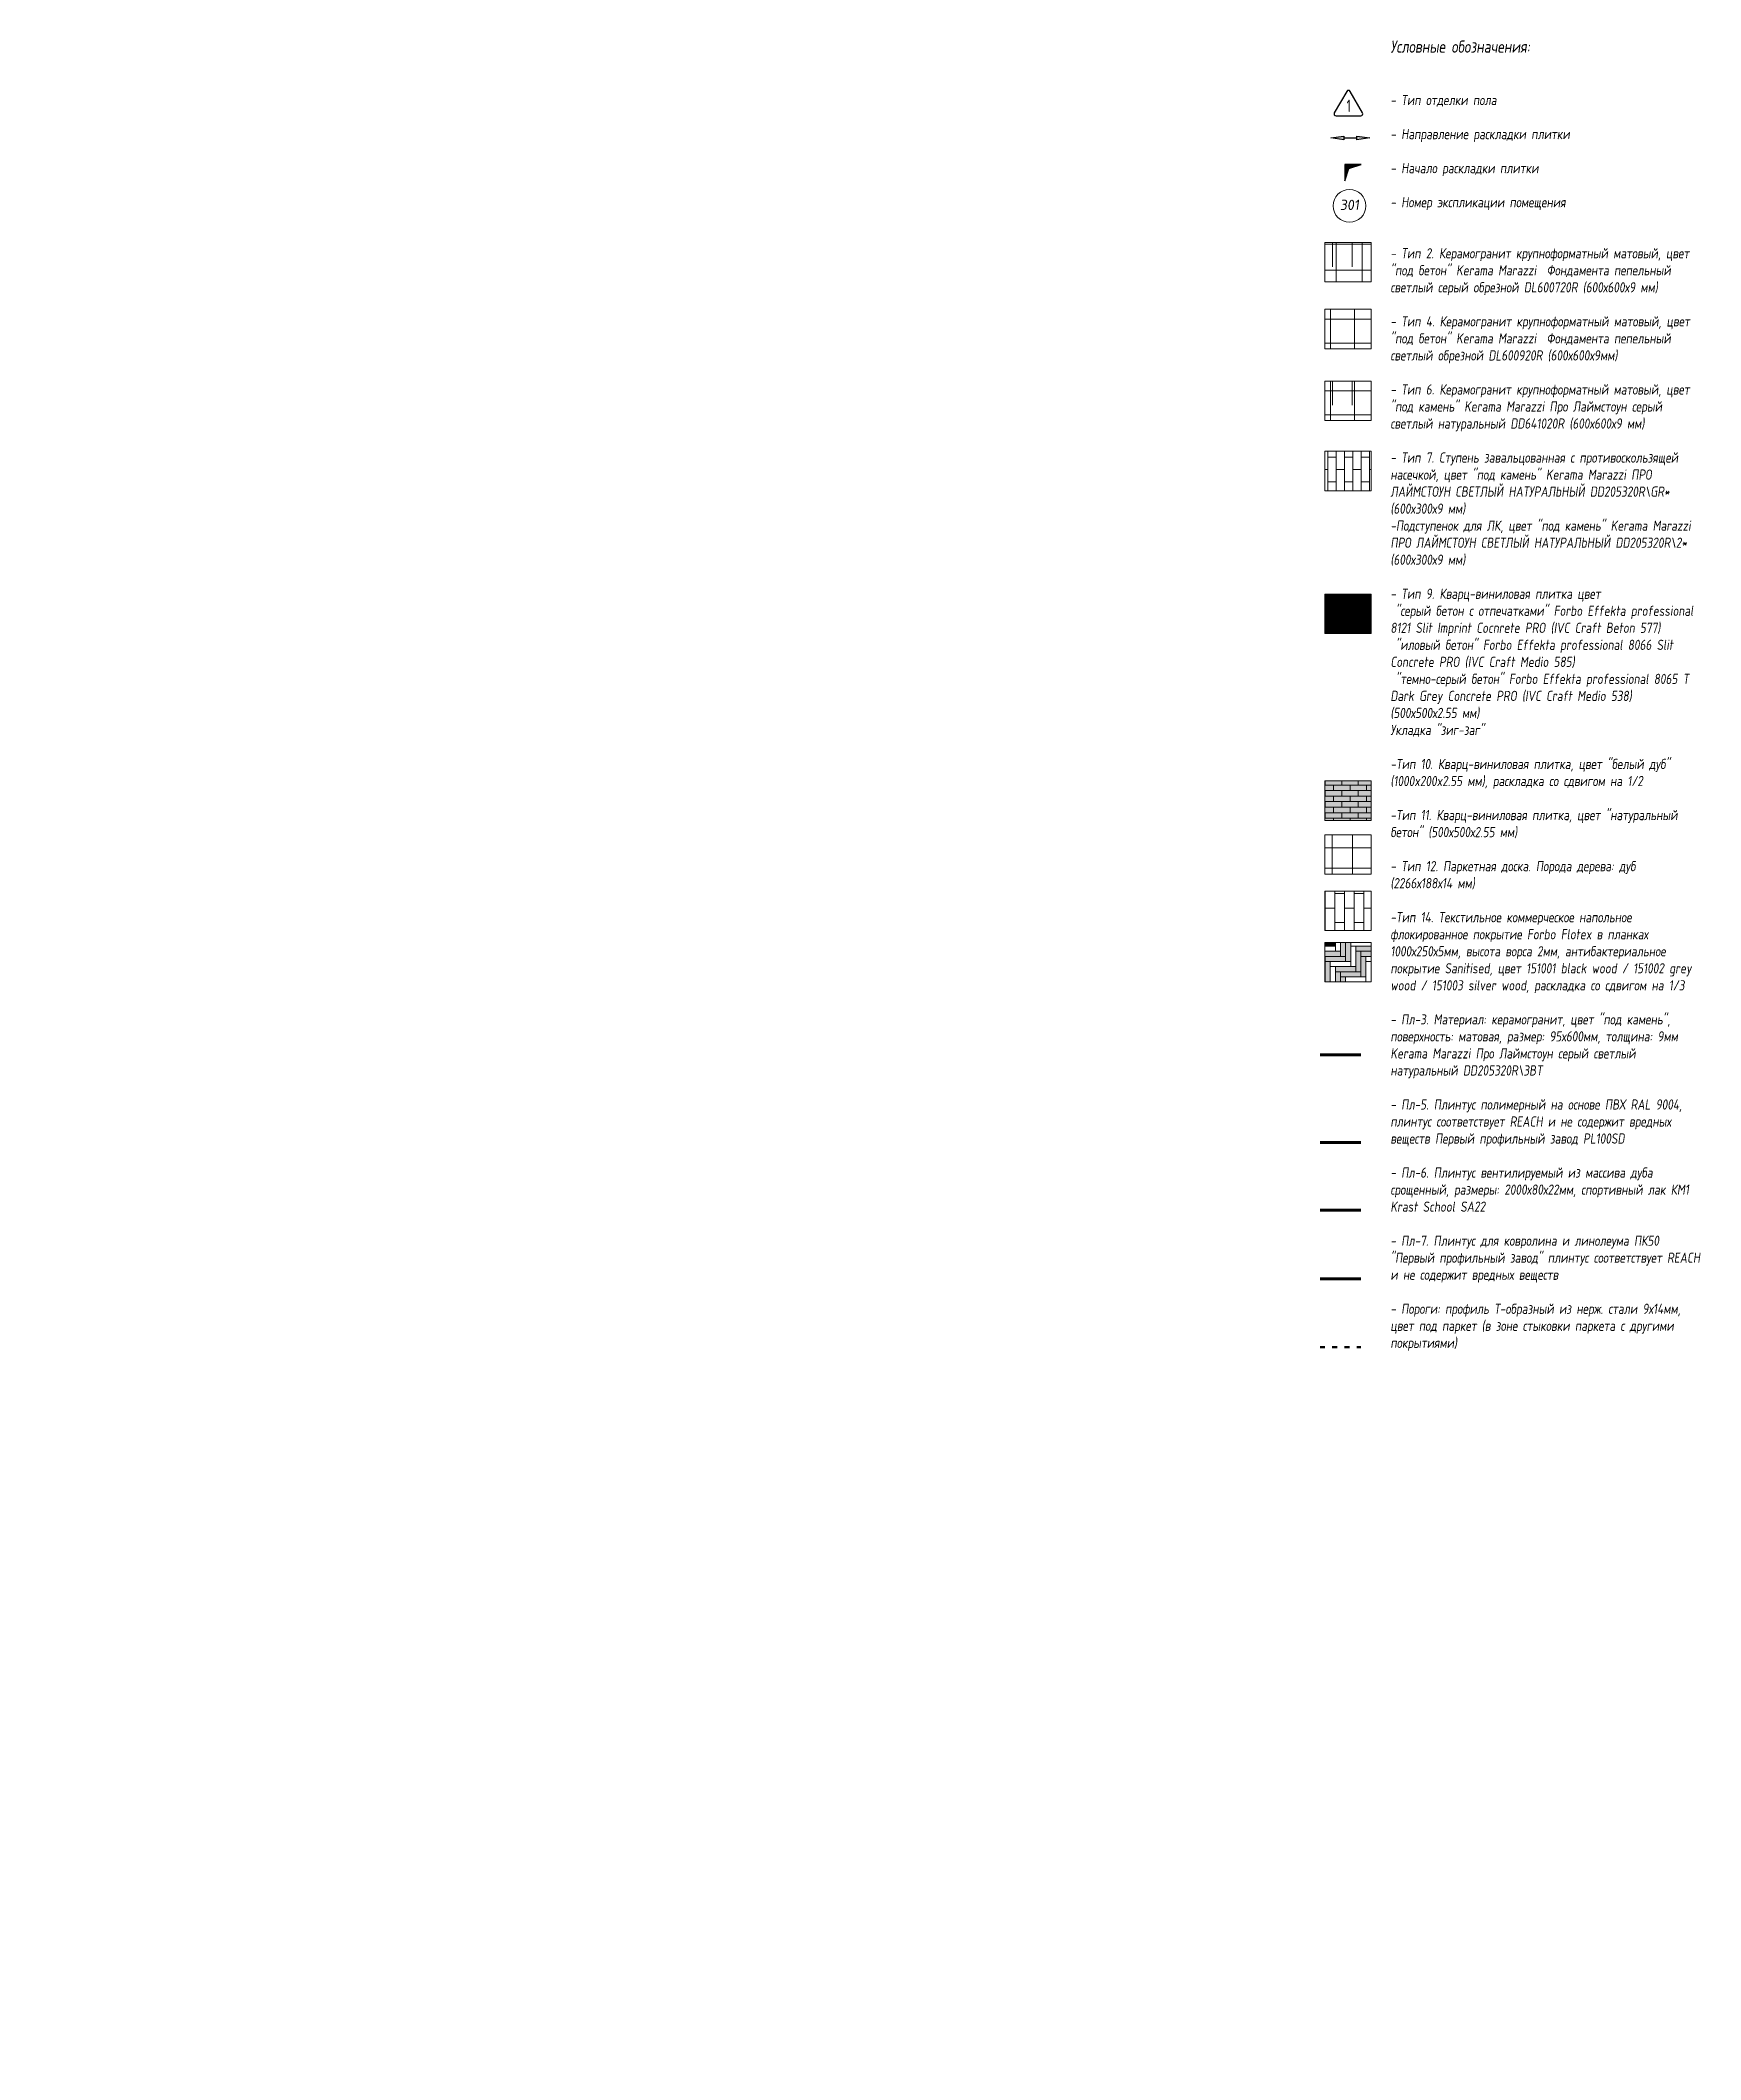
# Model space of a CAD drawing. Header units: millimetres. Extents: x -531467 to 558829, y -9025 to 266565.
# Drawn here: x 92182 to 132815, y -9025 to 40405 of the extents above; entities that cross this region are included whole.
import ezdxf
from ezdxf.enums import TextEntityAlignment as Align

# ---------------------------------------------------------------- set-up
doc = ezdxf.new("R2010")
doc.units = ezdxf.units.MM
doc.linetypes.add('ACAD_ISO03W100', pattern=[30, 12, -18])
for name, color, linetype in [('RAL 9010', 7, 'Continuous'), ('АР_2_ПЛИНТУС', 171, 'Continuous'), ('АР_Начало раскл', 250, 'Continuous'), ('ПОЛЫ', 7, 'Continuous')]:
    doc.layers.add(name, color=color, linetype=linetype)
doc.layers.add('АР_Полы_Штриховка', color=252, linetype='Continuous', lineweight=0, transparency=0.5)
doc.layers.add('АР_Текст', color=250, linetype='Continuous', lineweight=30)
doc.layers.add('АР_Экспликация', color=250, linetype='Continuous', lineweight=15)
doc.styles.add('ISOCPEUR', font='isocpeur.ttf', dxfattribs={"width": 0.7})
doc.styles.add('Архитект', font='isocpeur.ttf', dxfattribs={"width": 0.8, "oblique": 8})
doc.styles.add('Архитектурный', font='isocpeur.ttf', dxfattribs={"oblique": 8})

msp = doc.modelspace()

# ---------------------------------------------------------------- texts
at = {"layer": 'АР_Текст', "linetype": 'Continuous', "style": 'ISOCPEUR', "width": 0.7}
msp.add_text('1', height=300, dxfattribs=at).set_placement((124201.3, 38653), align=Align.CENTER)
at = {"layer": 'АР_Текст', "insert": (125223.9, 40403.2), "char_height": 250, "width": 7615.961, "attachment_point": 1, "style": 'ISOCPEUR'}
msp.add_mtext('\\A1;{\\H1.2x;\\Q8;\\W0.8;Условные обозначения: \\H1.66667x;\\Q0;\\W1;\\P\\pxql;}\\P{\\Q8;\\W0.8;\\P- Тип отделки пола\\P\\P- Направление раскладки плитки\\P\\P- Начало раскладки плитки\\P\\P- Номер экспликации помещения\\P\\P\\pq*;\\P\\pql;- Тип 2. \\A0;\\C7;Керамогранит крупноформатный матовый, цвет \\C256;"под бетон" Kerama Marazzi  Фондамента пепельный светлый серый обрезной DL600720R (600х600х9 мм) \\A1;\\P\\P\\pq*;- Тип 4. \\A0;\\C7;Керамогранит крупноформатный матовый, цвет "под бетон"\\C256; Kerama Marazzi  Фондамента пепельный светлый обрезной DL600920R (600х600х9мм) \\A1;\\C7;\\P\\C256;\\P\\pql;- Тип 6. \\A0;\\C7;Керамогранит крупноформатный матовый, цвет \\C256;"под камень" Kerama Marazzi Про Лаймстоун серый светлый натуральный DD641020R (600х600х9 мм)\\A1;\\P\\P- Тип 7. Ступень завальцованная с противоскользящей насечкой\\C7;, цвет \\C256;"под камень" Kerama Marazzi ПРО ЛАЙМСТОУН СВЕТЛЫЙ НАТУРАЛЬНЫЙ DD205320R\\\\GR*  (600х300х9 мм)\\P-Подступенок для ЛК, \\C7;цвет \\C256;"под камень" Kerama Marazzi ПРО ЛАЙМСТОУН СВЕТЛЫЙ НАТУРАЛЬНЫЙ DD205320R\\\\2*  (600х300х9 мм)\\P\\P- Тип 9. Кварц-виниловая плитка цвет\\P "серый бетон с отпечатками" Forbo Effekta professional 8121 Slit Imprint Cocnrete PRO (IVC Craft Beton 577) \\P "иловый бетон" Forbo Effekta professional 8066 Slit Concrete PRO (IVC Craft Medio 585) \\P "темно-серый бетон" Forbo Effekta professional 8065 T Dark Grey Concrete PRO (IVC Craft Medio 538) \\P(500х500х2.55 мм)\\PУкладка "зиг-заг"\\P\\P-Тип 10. \\A0;Кварц-виниловая плитка, цвет "белый дуб" (1000x200x2.55 мм), раскладка со сдвигом на 1/2\\A1;\\P\\P-Тип 11. \\A0;Кварц-виниловая плитка, цвет "натуральный бетон" (500х500х2.55 мм)\\A1;\\P\\P- Тип 12. \\A0;Паркетная доска. Порода дерева: дуб (2266х188х14 мм) \\A1;\\P\\P-Тип 14. Текстильное коммерческое напольное флокированное покрытие Forbo Flotex в планках 1000х250х5мм, высота ворса 2мм, антибактериальное покрытие Sanitised, цвет 151001 black wood / 151002 grey wood / 151003 silver wood, раскладка со сдвигом на 1/3\\P\\P- Пл-3. Материал: керамогранит, цвет "под камень", поверхность: матовая, размер: 95х600мм, толщина: 9мм    Kerama Marazzi Про Лаймстоун серый светлый натуральный DD205320R\\\\3BT\\P\\P- Пл-5. Плинтус полимерный на основе ПВХ RAL 9004, плинтус соответствует REACH и не содержит вредных веществ Первый профильный завод PL100SD\\P\\P- Пл-6. Плинтус вентилируемый из массива дуба срощенный, размеры: 2000х80х22мм, спортивный лак КМ1   Krast School SA22\\P\\P- Пл-7. Плинтус для ковролина и линолеума ПК50 "Первый профильный завод" плинтус соответствует REACH и не содержит вредных веществ\\P\\P- Пороги: профиль Т-образный из нерж. стали 9х14мм, цвет под паркет (в зоне стыковки паркета с другими покрытиями)}', dxfattribs=at)

# ---------------------------------------------------------------- blocks, each defined once
blk = doc.blocks.new('Направление')
at = {"true_color": 0xff0505, "transparency": 33554687}
h = blk.add_hatch(color=1, dxfattribs=at)
h.dxf.hatch_style = 1
h.paths.add_polyline_path([(2, 133), (35, 133), (0, 400), (-35, 133), (-2, 133), (-2, -133), (-35, -133), (0, -400), (35, -133), (2, -133)])
at = {"transparency": 33554687, "flags": 128}
blk.add_lwpolyline([(0, 400), (35, 133), (2, 133), (2, -133), (35, -133), (0, -400), (-35, -133), (-2, -133), (-2, 133), (-35, 133)], close=True, dxfattribs=at)
blk = doc.blocks.new('стрелка')
at = {"true_color": 0xff0505, "transparency": 33554687}
h = blk.add_hatch(color=1, dxfattribs=at)
h.dxf.hatch_style = 1
h.paths.add_polyline_path([(0, 0), (0, 400), (-101, 101), (-400, 0)])
at = {"transparency": 33554687, "flags": 128}
blk.add_lwpolyline([(0, 0), (0, 400), (-101, 101), (-400, 0), (0, 0)], dxfattribs=at)
blk = doc.blocks.new('Номер_помещения')
at = {"color": 0, "linetype": 'ByBlock', "lineweight": -2}
blk.add_circle((0, 0), 4, dxfattribs=at)
at = {"linetype": 'ByBlock', "lineweight": -2, "style": 'Архитектурный', "oblique": 8}
blk.add_attdef('Рабочая документация:Номер_помещения', text='', height=2.5, dxfattribs=at).set_placement((0, -1), align=Align.CENTER)

# ---------------------------------------------------------------- hatches: boundary and pattern name
at = {"layer": 'RAL 9010', "ltscale": 100, "true_color": 0xc7c8ca}
h = msp.add_hatch(color=9, dxfattribs=at)
h.dxf.hatch_style = 1
h.paths.add_polyline_path([(123750.6, 17731.2), (123750.6, 17856.2), (123625.6, 17856.2), (123625.6, 17356.2), (123750.6, 17356.2)])
h.paths.add_polyline_path([(124125.6, 17981.2), (123625.6, 17981.2), (123625.6, 17856.2), (124125.6, 17856.2)])
h.paths.add_polyline_path([(123614.7, 17481.2), (123614.7, 17356.2), (123625.6, 17356.2), (123625.6, 17481.2)])
h.paths.add_polyline_path([(124250.6, 18321.5), (124125.6, 18321.5), (124125.6, 17856.2), (124250.6, 17856.2)])
h = msp.add_hatch(color=9, dxfattribs=at)
h.dxf.hatch_style = 1
h.paths.add_polyline_path([(123875.6, 18321.5), (123750.6, 18321.5), (123750.6, 18231.2), (123875.6, 18231.2)])
h.paths.add_polyline_path([(123614.7, 18321.5), (123614.7, 18231.2), (123750.6, 18231.2), (123750.6, 18321.5)])
at = {"layer": 'RAL 9010', "ltscale": 100, "true_color": 0x636466}
h = msp.add_hatch(color=251, dxfattribs=at)
h.dxf.hatch_style = 1
h.paths.add_polyline_path([(123614.7, 18106.2), (123614.7, 17981.2), (124000.6, 17981.2), (124000.6, 18106.2)])
h.paths.add_polyline_path([(123614.7, 17981.2), (123614.7, 17481.2), (123625.6, 17481.2), (123625.6, 17981.2)])
h.paths.add_polyline_path([(124125.6, 18321.5), (124000.6, 18321.5), (124000.6, 17981.2), (124125.6, 17981.2)])
h = msp.add_hatch(color=251, dxfattribs=at)
h.dxf.hatch_style = 1
h.paths.add_polyline_path([(124375.6, 17731.2), (123875.6, 17731.2), (123875.6, 17606.2), (124375.6, 17606.2)])
h.paths.add_polyline_path([(124500.6, 17981.2), (124500.6, 18106.2), (124375.6, 18106.2), (124375.6, 17606.2), (124500.6, 17606.2)])
h.paths.add_polyline_path([(124750.6, 18106.2), (124750.6, 18231.2), (124375.6, 18231.2), (124375.6, 18106.2)])
h.paths.add_polyline_path([(123875.6, 17356.2), (124000.6, 17356.2), (124000.6, 17606.2), (123875.6, 17606.2)])
at = {"layer": 'RAL 9010', "ltscale": 100, "true_color": 0xc7c8ca}
h = msp.add_hatch(color=9, dxfattribs=at)
h.dxf.hatch_style = 1
h.paths.add_polyline_path([(124500.6, 17606.2), (124000.6, 17606.2), (124000.6, 17481.2), (124500.6, 17481.2)])
h.paths.add_polyline_path([(124625.6, 17856.2), (124625.6, 17981.2), (124500.6, 17981.2), (124500.6, 17481.2), (124625.6, 17481.2)])
h.paths.add_polyline_path([(124000.6, 17356.2), (124125.6, 17356.2), (124125.6, 17481.2), (124000.6, 17481.2)])
h.paths.add_polyline_path([(124750.6, 17981.2), (124750.6, 18106.2), (124500.6, 18106.2), (124500.6, 17981.2)])
at = {"layer": 'АР_Полы_Штриховка', "true_color": 0x000000}
h = msp.add_hatch(dxfattribs=at)
h.set_pattern_fill('ANSI37', color=18, scale=200, angle=45)
h.set_pattern_definition([(90, (131516.9, 15731.7), (-635, 0), []), (180, (131516.9, 15731.7), (0, -635), [])])
h.paths.add_polyline_path([(123614.7, 35457.5), (124750.6, 35457.5), (124750.6, 34492.1), (123614.7, 34492.1)])
at = {"layer": 'АР_Полы_Штриховка', "ltscale": 100, "true_color": 0x000000}
h = msp.add_hatch(dxfattribs=at)
h.set_pattern_fill('ANSI31', color=18, scale=150, angle=45)
h.set_pattern_definition([(90, (123806.8, 35457.46), (-476.25, 0), [])])
h.paths.add_polyline_path([(123806.8, 35457.5), (124750.6, 35457.5), (124750.6, 34865.6), (123806.8, 34865.6)])
at = {"layer": 'АР_Полы_Штриховка', "true_color": 0x000000}
h = msp.add_hatch(dxfattribs=at)
h.set_pattern_fill('ANSI37', color=18, scale=185, angle=45)
h.set_pattern_definition([(90, (175441.5, -26329.74), (-587.375, 0), []), (180, (175441.5, -26329.74), (-6e-14, -587.375), [])])
h.paths.add_polyline_path([(123614.7, 33822.2), (124750.6, 33822.2), (124750.6, 32856.9), (123614.7, 32856.9)])
h = msp.add_hatch(dxfattribs=at)
h.set_pattern_fill('ANSI37', color=18, scale=185, angle=45)
h.set_pattern_definition([(90, (175441.5, -28088.45), (-587.375, 0), []), (180, (175441.5, -28088.45), (-6e-14, -587.375), [])])
h.paths.add_polyline_path([(123614.7, 32063.5), (124750.6, 32063.5), (124750.6, 31098.2), (123614.7, 31098.2)])
at = {"layer": 'АР_Полы_Штриховка', "ltscale": 100, "true_color": 0x000000}
h = msp.add_hatch(dxfattribs=at)
h.set_pattern_fill('ANSI31', color=18, scale=150, angle=45)
h.set_pattern_definition([(90, (123806.8, 32063.5), (-476.25, 0), [])])
h.paths.add_polyline_path([(123806.8, 32063.5), (124750.6, 32063.5), (124750.6, 31471.6), (123806.8, 31471.6)])
at = {"layer": 'АР_Полы_Штриховка', "true_color": 0xffffff}
h = msp.add_hatch(dxfattribs=at)
h.set_pattern_fill('AR-BRSTD', scale=3, angle=90)
h.set_pattern_definition([(90, (206610.55, 99394.69), (-203.2254, 1e-14), []), (180, (206610.55, 99394.7), (-203.2254, -304.8), [203.2254, -203.2254])])
h.paths.add_polyline_path([(123614.7, 30346.9), (124750.6, 30346.9), (124750.6, 29381.6), (123614.7, 29381.6)])
at = {"layer": 'АР_Полы_Штриховка', "true_color": 0xfeeab9}
h = msp.add_hatch(color=254, dxfattribs=at)
h.dxf.hatch_style = 1
h.paths.add_polyline_path([(123614.7, 22275.7), (124750.6, 22275.7), (124750.6, 21310.4), (123614.7, 21310.4)])
at = {"layer": 'АР_Полы_Штриховка', "true_color": 0x636466}
h = msp.add_hatch(dxfattribs=at)
h.set_pattern_fill('AR-BRSTD', color=251, scale=2)
h.set_pattern_definition([(0, (180317.82, 87072.54), (0, 135.4836), []), (90, (180317.82, 87072.54), (-203.2, 135.4836), [135.4836, -135.4836])])
h.paths.add_polyline_path([(123614.7, 22275.7), (124750.6, 22275.7), (124750.6, 21310.4), (123614.7, 21310.4)])
at = {"layer": 'АР_Полы_Штриховка', "true_color": 0x000000, "transparency": 33554687}
h = msp.add_hatch(dxfattribs=at)
h.set_pattern_fill('ANSI37', color=18, scale=157, angle=45, style=0)
h.set_pattern_definition([(90, (-75093.67, -76566.3), (-498.475, 0), []), (180, (-75093.67, -76566.3), (-6e-14, -498.475), [])])
h.paths.add_polyline_path([(123614.7, 20956.4), (124750.6, 20956.4), (124750.6, 19991.1), (123614.7, 19991.1)])
at = {"layer": 'АР_Полы_Штриховка', "true_color": 0x000000}
h = msp.add_hatch(dxfattribs=at)
h.set_pattern_fill('AR-BRSTD', color=18, scale=3.5, angle=90)
h.set_pattern_definition([(90, (206610.55, 87082.62), (-237.0963, 1e-14), []), (180, (206610.55, 87082.6), (-237.0963, -355.6), [237.0963, -237.0963])])
h.paths.add_polyline_path([(123614.7, 19578.5), (124750.6, 19578.5), (124750.6, 18613.2), (123614.7, 18613.2)])
at = {"layer": 'ПОЛЫ', "lineweight": 5, "ltscale": 300, "true_color": 0xb8b9bc, "transparency": 33554687}
h = msp.add_hatch(color=9, dxfattribs=at)
h.dxf.hatch_style = 1
h.paths.add_polyline_path([(92681.9, 39831.8), (92181.9, 39831.8)], flags=17)
h = msp.add_hatch(color=9, dxfattribs=at)
h.dxf.hatch_style = 1
h.paths.add_polyline_path([(93681.9, 38831.8), (93181.9, 38831.8)], flags=17)
at = {"layer": 'ПОЛЫ', "lineweight": 5, "ltscale": 300, "transparency": 33554687}
h = msp.add_hatch(color=252, dxfattribs=at)
h.dxf.hatch_style = 1
h.paths.add_polyline_path([(92681.9, 37831.8), (92181.9, 37831.8)], flags=17)
at = {"layer": 'ПОЛЫ', "lineweight": 5, "ltscale": 300, "true_color": 0xb8b9bc, "transparency": 33554687}
h = msp.add_hatch(color=9, dxfattribs=at)
h.dxf.hatch_style = 1
h.paths.add_polyline_path([(94681.9, 37831.8), (94181.9, 37831.8)])
at = {"layer": 'ПОЛЫ', "lineweight": 5, "ltscale": 300, "transparency": 33554687}
h = msp.add_hatch(color=252, dxfattribs=at)
h.dxf.hatch_style = 1
h.paths.add_polyline_path([(98681.9, 37831.8), (98181.9, 37831.8)], flags=17)
at = {"layer": 'ПОЛЫ', "lineweight": 5, "ltscale": 300, "true_color": 0xb8b9bc, "transparency": 33554687}
h = msp.add_hatch(color=9, dxfattribs=at)
h.dxf.hatch_style = 1
h.paths.add_polyline_path([(110885.4, 37963), (110385.4, 37963)], flags=17)
at = {"layer": 'ПОЛЫ', "lineweight": 5, "ltscale": 300, "transparency": 33554687}
h = msp.add_hatch(color=252, dxfattribs=at)
h.dxf.hatch_style = 1
h.paths.add_polyline_path([(93681.9, 36831.8), (93181.9, 36831.8)], flags=17)
at = {"layer": 'ПОЛЫ', "lineweight": 5, "ltscale": 300, "true_color": 0xb8b9bc, "transparency": 33554687}
h = msp.add_hatch(color=9, dxfattribs=at)
h.dxf.hatch_style = 1
h.paths.add_polyline_path([(95681.9, 36831.8), (95181.9, 36831.8)], flags=17)
at = {"layer": 'ПОЛЫ', "lineweight": 5, "ltscale": 300, "transparency": 33554687}
h = msp.add_hatch(color=252, dxfattribs=at)
h.dxf.hatch_style = 1
h.paths.add_polyline_path([(99681.9, 36831.8), (99181.9, 36831.8)], flags=17)
at = {"layer": 'ПОЛЫ', "lineweight": 5, "ltscale": 300, "true_color": 0xb8b9bc, "transparency": 33554687}
h = msp.add_hatch(color=9, dxfattribs=at)
h.dxf.hatch_style = 1
h.paths.add_polyline_path([(103695.9, 36785.3), (103195.9, 36785.3)], flags=17)
h = msp.add_hatch(color=9, dxfattribs=at)
h.dxf.hatch_style = 1
h.paths.add_polyline_path([(111885.4, 36963), (111385.4, 36963)])
at = {"layer": 'ПОЛЫ', "lineweight": 5, "ltscale": 300, "transparency": 33554687}
h = msp.add_hatch(color=252, dxfattribs=at)
h.dxf.hatch_style = 1
h.paths.add_polyline_path([(97181.9, 36331.8), (96681.9, 36331.8)], flags=17)
at = {"layer": 'ПОЛЫ', "lineweight": 5, "ltscale": 300, "true_color": 0xb8b9bc, "transparency": 33554687}
h = msp.add_hatch(color=9, dxfattribs=at)
h.dxf.hatch_style = 1
h.paths.add_polyline_path([(109385.4, 36463), (108885.4, 36463)], flags=17)
at = {"layer": 'ПОЛЫ', "lineweight": 5, "ltscale": 300, "transparency": 33554687}
h = msp.add_hatch(color=252, dxfattribs=at)
h.dxf.hatch_style = 1
h.paths.add_polyline_path([(94681.9, 35831.8), (94181.9, 35831.8)], flags=17)
at = {"layer": 'ПОЛЫ', "lineweight": 5, "ltscale": 300, "true_color": 0xb8b9bc, "transparency": 33554687}
h = msp.add_hatch(color=9, dxfattribs=at)
h.dxf.hatch_style = 1
h.paths.add_polyline_path([(96681.9, 35831.8), (96181.9, 35831.8)], flags=17)
at = {"layer": 'ПОЛЫ', "lineweight": 5, "ltscale": 300, "true_color": 0x828487, "transparency": 33554687}
h = msp.add_hatch(color=252, dxfattribs=at)
h.dxf.hatch_style = 1
h.paths.add_polyline_path([(98681.9, 35831.8), (98181.9, 35831.8)])
at = {"layer": 'ПОЛЫ', "lineweight": 5, "ltscale": 300, "transparency": 33554687}
h = msp.add_hatch(color=252, dxfattribs=at)
h.dxf.hatch_style = 1
h.paths.add_polyline_path([(100681.9, 35831.8), (100181.9, 35831.8)], flags=17)
at = {"layer": 'ПОЛЫ', "lineweight": 5, "ltscale": 300, "true_color": 0xb8b9bc, "transparency": 33554687}
h = msp.add_hatch(color=9, dxfattribs=at)
h.dxf.hatch_style = 1
h.paths.add_polyline_path([(104695.9, 35785.3), (104195.9, 35785.3)])
h = msp.add_hatch(color=9, dxfattribs=at)
h.dxf.hatch_style = 1
h.paths.add_polyline_path([(112885.4, 35963), (112385.4, 35963)])
at = {"layer": 'ПОЛЫ', "lineweight": 5, "ltscale": 300, "transparency": 33554687}
h = msp.add_hatch(color=252, dxfattribs=at)
h.dxf.hatch_style = 1
h.paths.add_polyline_path([(98181.9, 35331.8), (97681.9, 35331.8)], flags=17)
at = {"layer": 'ПОЛЫ', "lineweight": 5, "ltscale": 300, "true_color": 0xb8b9bc, "transparency": 33554687}
h = msp.add_hatch(color=9, dxfattribs=at)
h.dxf.hatch_style = 1
h.paths.add_polyline_path([(102195.9, 35285.3), (101695.9, 35285.3)], flags=17)
h = msp.add_hatch(color=9, dxfattribs=at)
h.dxf.hatch_style = 1
h.paths.add_polyline_path([(110385.4, 35463), (109885.4, 35463)], flags=17)
at = {"layer": 'ПОЛЫ', "lineweight": 5, "ltscale": 300, "transparency": 33554687}
h = msp.add_hatch(color=252, dxfattribs=at)
h.dxf.hatch_style = 1
h.paths.add_polyline_path([(95681.9, 34831.8), (95181.9, 34831.8)], flags=17)
at = {"layer": 'ПОЛЫ', "lineweight": 5, "ltscale": 300, "true_color": 0xb8b9bc, "transparency": 33554687}
h = msp.add_hatch(color=9, dxfattribs=at)
h.dxf.hatch_style = 1
h.paths.add_polyline_path([(97681.9, 34831.8), (97681.9, 34331.8)], flags=17)
at = {"layer": 'ПОЛЫ', "lineweight": 5, "ltscale": 300, "true_color": 0x828487, "transparency": 33554687}
h = msp.add_hatch(color=252, dxfattribs=at)
h.dxf.hatch_style = 1
h.paths.add_polyline_path([(99681.9, 34831.8), (99681.9, 34331.8)], flags=17)
at = {"layer": 'ПОЛЫ', "lineweight": 5, "ltscale": 300, "transparency": 33554687}
h = msp.add_hatch(color=252, dxfattribs=at)
h.dxf.hatch_style = 1
h.paths.add_polyline_path([(101681.9, 34831.8), (101181.9, 34831.8)], flags=17)
at = {"layer": 'ПОЛЫ', "lineweight": 5, "ltscale": 300, "true_color": 0xb8b9bc, "transparency": 33554687}
h = msp.add_hatch(color=9, dxfattribs=at)
h.dxf.hatch_style = 1
h.paths.add_polyline_path([(105695.9, 34785.3), (105195.9, 34785.3)])
h = msp.add_hatch(color=9, dxfattribs=at)
h.dxf.hatch_style = 1
h.paths.add_polyline_path([(113885.4, 34963), (113385.4, 34963)], flags=17)
at = {"layer": 'ПОЛЫ', "lineweight": 5, "ltscale": 300, "transparency": 33554687}
h = msp.add_hatch(color=252, dxfattribs=at)
h.dxf.hatch_style = 1
h.paths.add_polyline_path([(99181.9, 34331.8), (98681.9, 34331.8)], flags=17)
at = {"layer": 'ПОЛЫ', "lineweight": 5, "ltscale": 300, "true_color": 0xb8b9bc, "transparency": 33554687}
h = msp.add_hatch(color=9, dxfattribs=at)
h.dxf.hatch_style = 1
h.paths.add_polyline_path([(103195.9, 34285.3), (102695.9, 34285.3)], flags=17)
at = {"layer": 'ПОЛЫ', "lineweight": 5, "ltscale": 300, "transparency": 33554687}
h = msp.add_hatch(color=252, dxfattribs=at)
h.dxf.hatch_style = 1
h.paths.add_polyline_path([(109385.4, 34463), (108885.4, 34463)], flags=17)
at = {"layer": 'ПОЛЫ', "lineweight": 5, "ltscale": 300, "true_color": 0xb8b9bc, "transparency": 33554687}
h = msp.add_hatch(color=9, dxfattribs=at)
h.dxf.hatch_style = 1
h.paths.add_polyline_path([(111385.4, 34463), (110885.4, 34463)])
at = {"layer": 'ПОЛЫ', "lineweight": 5, "ltscale": 300, "transparency": 33554687}
h = msp.add_hatch(color=252, dxfattribs=at)
h.dxf.hatch_style = 1
h.paths.add_polyline_path([(115385.4, 34463), (114885.4, 34463)], flags=17)
at = {"layer": 'ПОЛЫ', "lineweight": 5, "ltscale": 300, "true_color": 0xb8b9bc, "transparency": 33554687}
h = msp.add_hatch(color=9, dxfattribs=at)
h.dxf.hatch_style = 1
h.paths.add_polyline_path([(106695.9, 33785.3), (106195.9, 33785.3)], flags=17)
h = msp.add_hatch(color=9, dxfattribs=at)
h.dxf.hatch_style = 1
h.paths.add_polyline_path([(114885.4, 33963), (114385.4, 33963)], flags=17)
at = {"layer": 'ПОЛЫ', "lineweight": 5, "ltscale": 300, "transparency": 33554687}
h = msp.add_hatch(color=252, dxfattribs=at)
h.dxf.hatch_style = 1
h.paths.add_polyline_path([(100181.9, 33331.8), (99681.9, 33331.8)], flags=17)
at = {"layer": 'ПОЛЫ', "lineweight": 5, "ltscale": 300, "true_color": 0xb8b9bc, "transparency": 33554687}
h = msp.add_hatch(color=9, dxfattribs=at)
h.dxf.hatch_style = 1
h.paths.add_polyline_path([(104195.9, 33285.3), (103695.9, 33285.3)])
at = {"layer": 'ПОЛЫ', "lineweight": 5, "ltscale": 300, "transparency": 33554687}
h = msp.add_hatch(color=252, dxfattribs=at)
h.dxf.hatch_style = 1
h.paths.add_polyline_path([(108195.9, 33285.3), (107695.9, 33285.3)], flags=17)
h = msp.add_hatch(color=252, dxfattribs=at)
h.dxf.hatch_style = 1
h.paths.add_polyline_path([(110385.4, 33463), (109885.4, 33463)], flags=17)
at = {"layer": 'ПОЛЫ', "lineweight": 5, "ltscale": 300, "true_color": 0xb8b9bc, "transparency": 33554687}
h = msp.add_hatch(color=9, dxfattribs=at)
h.dxf.hatch_style = 1
h.paths.add_polyline_path([(112385.4, 33463), (111885.4, 33463)], flags=17)
at = {"layer": 'ПОЛЫ', "lineweight": 5, "ltscale": 300, "transparency": 33554687}
h = msp.add_hatch(color=252, dxfattribs=at)
h.dxf.hatch_style = 1
h.paths.add_polyline_path([(116385.4, 33463), (115885.4, 33463)], flags=17)
at = {"layer": 'ПОЛЫ', "lineweight": 5, "ltscale": 300, "true_color": 0xb8b9bc, "transparency": 33554687}
h = msp.add_hatch(color=9, dxfattribs=at)
h.dxf.hatch_style = 1
h.paths.add_polyline_path([(107695.9, 32785.3), (107195.9, 32785.3)], flags=17)
at = {"layer": 'ПОЛЫ', "lineweight": 5, "ltscale": 300, "transparency": 33554687}
h = msp.add_hatch(color=252, dxfattribs=at)
h.dxf.hatch_style = 1
h.paths.add_polyline_path([(107885.4, 32963), (107385.4, 32963)], flags=17)
at = {"layer": 'ПОЛЫ', "lineweight": 5, "ltscale": 300, "true_color": 0xb8b9bc, "transparency": 33554687}
h = msp.add_hatch(color=9, dxfattribs=at)
h.dxf.hatch_style = 1
h.paths.add_polyline_path([(105195.9, 32285.3), (104695.9, 32285.3)], flags=17)
at = {"layer": 'ПОЛЫ', "lineweight": 5, "ltscale": 300, "transparency": 33554687}
h = msp.add_hatch(color=252, dxfattribs=at)
h.dxf.hatch_style = 1
h.paths.add_polyline_path([(109195.9, 32285.3), (108695.9, 32285.3)], flags=17)
at = {"layer": 'ПОЛЫ', "lineweight": 5, "ltscale": 300, "true_color": 0x828487, "transparency": 33554687}
h = msp.add_hatch(color=252, dxfattribs=at)
h.dxf.hatch_style = 1
h.paths.add_polyline_path([(109385.4, 32463), (108885.4, 32463)])
at = {"layer": 'ПОЛЫ', "lineweight": 5, "ltscale": 300, "transparency": 33554687}
h = msp.add_hatch(color=252, dxfattribs=at)
h.dxf.hatch_style = 1
h.paths.add_polyline_path([(111385.4, 32463), (110885.4, 32463)], flags=17)
at = {"layer": 'ПОЛЫ', "lineweight": 5, "ltscale": 300, "true_color": 0xb8b9bc, "transparency": 33554687}
h = msp.add_hatch(color=9, dxfattribs=at)
h.dxf.hatch_style = 1
h.paths.add_polyline_path([(113385.4, 32463), (112885.4, 32463)], flags=17)
at = {"layer": 'ПОЛЫ', "lineweight": 5, "ltscale": 300, "true_color": 0x828487, "transparency": 33554687}
h = msp.add_hatch(color=252, dxfattribs=at)
h.dxf.hatch_style = 1
h.paths.add_polyline_path([(115385.4, 32463), (114885.4, 32463)])
at = {"layer": 'ПОЛЫ', "lineweight": 5, "ltscale": 300, "transparency": 33554687}
h = msp.add_hatch(color=252, dxfattribs=at)
h.dxf.hatch_style = 1
h.paths.add_polyline_path([(117385.4, 32463), (116885.4, 32463)], flags=17)
h = msp.add_hatch(color=252, dxfattribs=at)
h.dxf.hatch_style = 1
h.paths.add_polyline_path([(108885.4, 31963), (108385.4, 31963)], flags=17)
at = {"layer": 'ПОЛЫ', "lineweight": 5, "ltscale": 300, "true_color": 0xb8b9bc, "transparency": 33554687}
h = msp.add_hatch(color=9, dxfattribs=at)
h.dxf.hatch_style = 1
h.paths.add_polyline_path([(106195.9, 31285.3), (105695.9, 31285.3)], flags=17)
at = {"layer": 'ПОЛЫ', "lineweight": 5, "ltscale": 300, "transparency": 33554687}
h = msp.add_hatch(color=252, dxfattribs=at)
h.dxf.hatch_style = 1
h.paths.add_polyline_path([(110195.9, 31285.3), (109695.9, 31285.3)], flags=17)
at = {"layer": 'ПОЛЫ', "lineweight": 5, "ltscale": 300, "true_color": 0x828487, "transparency": 33554687}
h = msp.add_hatch(color=252, dxfattribs=at)
h.dxf.hatch_style = 1
h.paths.add_polyline_path([(110385.4, 31463), (110385.4, 30963)], flags=17)
at = {"layer": 'ПОЛЫ', "lineweight": 5, "ltscale": 300, "transparency": 33554687}
h = msp.add_hatch(color=252, dxfattribs=at)
h.dxf.hatch_style = 1
h.paths.add_polyline_path([(112385.4, 31463), (111885.4, 31463)], flags=17)
at = {"layer": 'ПОЛЫ', "lineweight": 5, "ltscale": 300, "true_color": 0xb8b9bc, "transparency": 33554687}
h = msp.add_hatch(color=9, dxfattribs=at)
h.dxf.hatch_style = 1
h.paths.add_polyline_path([(114385.4, 31463), (114385.4, 30963)], flags=17)
at = {"layer": 'ПОЛЫ', "lineweight": 5, "ltscale": 300, "true_color": 0x828487, "transparency": 33554687}
h = msp.add_hatch(color=252, dxfattribs=at)
h.dxf.hatch_style = 1
h.paths.add_polyline_path([(116385.4, 31463), (116385.4, 30963)], flags=17)
at = {"layer": 'ПОЛЫ', "lineweight": 5, "ltscale": 300, "transparency": 33554687}
h = msp.add_hatch(color=252, dxfattribs=at)
h.dxf.hatch_style = 1
h.paths.add_polyline_path([(118385.4, 31463), (117885.4, 31463)], flags=17)
h = msp.add_hatch(color=252, dxfattribs=at)
h.dxf.hatch_style = 1
h.paths.add_polyline_path([(109885.4, 30963), (109385.4, 30963)], flags=17)
at = {"layer": 'ПОЛЫ', "lineweight": 5, "ltscale": 300, "true_color": 0xb8b9bc, "transparency": 33554687}
h = msp.add_hatch(color=9, dxfattribs=at)
h.dxf.hatch_style = 1
h.paths.add_polyline_path([(107195.9, 30285.3), (107195.9, 29785.3)], flags=17)
at = {"layer": 'ПОЛЫ', "lineweight": 5, "ltscale": 300, "transparency": 33554687}
h = msp.add_hatch(color=252, dxfattribs=at)
h.dxf.hatch_style = 1
h.paths.add_polyline_path([(111195.9, 30285.3), (110695.9, 30285.3)], flags=17)
h = msp.add_hatch(color=252, dxfattribs=at)
h.dxf.hatch_style = 1
h.paths.add_polyline_path([(110885.4, 29963), (110385.4, 29963)], flags=17)
at = {"layer": 'ПОЛЫ', "lineweight": 5, "ltscale": 300, "true_color": 0x828487, "transparency": 33554687}
h = msp.add_hatch(color=252, dxfattribs=at)
h.dxf.hatch_style = 1
h.paths.add_polyline_path([(123614.7, 26849.1), (123614.7, 26599.1), (123805.9, 26599.1), (123805.9, 26849.1)])
at = {"layer": 'ПОЛЫ', "lineweight": 5, "ltscale": 300, "true_color": 0xb8b9bc, "transparency": 33554687}
h = msp.add_hatch(color=9, dxfattribs=at)
h.dxf.hatch_style = 1
h.paths.add_polyline_path([(124055.9, 26849.1), (123805.9, 26849.1), (123805.9, 26599.1), (124055.9, 26599.1)])
h = msp.add_hatch(color=9, dxfattribs=at)
h.dxf.hatch_style = 1
h.paths.add_polyline_path([(124305.9, 26849.1), (124055.9, 26849.1), (124055.9, 26599.1), (124305.9, 26599.1)])
h = msp.add_hatch(color=9, dxfattribs=at)
h.dxf.hatch_style = 1
h.paths.add_polyline_path([(124555.9, 26849.1), (124305.9, 26849.1), (124305.9, 26599.1), (124555.9, 26599.1)])
at = {"layer": 'ПОЛЫ', "lineweight": 5, "ltscale": 300, "transparency": 33554687}
h = msp.add_hatch(color=252, dxfattribs=at)
h.dxf.hatch_style = 1
h.paths.add_polyline_path([(124750.6, 26599.1), (124750.6, 26849.1), (124555.9, 26849.1), (124555.9, 26599.1)])
at = {"layer": 'ПОЛЫ', "lineweight": 5, "ltscale": 300, "true_color": 0x828487, "transparency": 33554687}
h = msp.add_hatch(color=252, dxfattribs=at)
h.dxf.hatch_style = 1
h.paths.add_polyline_path([(123614.7, 26599.1), (123614.7, 26349.1), (123805.9, 26349.1), (123805.9, 26599.1)])
at = {"layer": 'ПОЛЫ', "lineweight": 5, "ltscale": 300, "transparency": 33554687}
h = msp.add_hatch(color=252, dxfattribs=at)
h.dxf.hatch_style = 1
h.paths.add_polyline_path([(123614.7, 26349.1), (123614.7, 26099.1), (123805.9, 26099.1), (123805.9, 26349.1)])
at = {"layer": 'ПОЛЫ', "lineweight": 5, "ltscale": 300, "true_color": 0x828487, "transparency": 33554687}
h = msp.add_hatch(color=252, dxfattribs=at)
h.dxf.hatch_style = 1
h.paths.add_polyline_path([(124055.9, 26599.1), (123805.9, 26599.1), (123805.9, 26349.1), (124055.9, 26349.1)])
at = {"layer": 'ПОЛЫ', "lineweight": 5, "ltscale": 300, "transparency": 33554687}
h = msp.add_hatch(color=252, dxfattribs=at)
h.dxf.hatch_style = 1
h.paths.add_polyline_path([(124055.9, 26349.1), (123805.9, 26349.1), (123805.9, 26099.1), (124055.9, 26099.1)])
at = {"layer": 'ПОЛЫ', "lineweight": 5, "ltscale": 300, "true_color": 0x828487, "transparency": 33554687}
h = msp.add_hatch(color=252, dxfattribs=at)
h.dxf.hatch_style = 1
h.paths.add_polyline_path([(124305.9, 26599.1), (124055.9, 26599.1), (124055.9, 26349.1), (124305.9, 26349.1)])
h = msp.add_hatch(color=252, dxfattribs=at)
h.dxf.hatch_style = 1
h.paths.add_polyline_path([(124305.9, 26349.1), (124055.9, 26349.1), (124055.9, 26099.1), (124305.9, 26099.1)])
at = {"layer": 'ПОЛЫ', "lineweight": 5, "ltscale": 300, "true_color": 0xb8b9bc, "transparency": 33554687}
h = msp.add_hatch(color=9, dxfattribs=at)
h.dxf.hatch_style = 1
h.paths.add_polyline_path([(124555.9, 26599.1), (124305.9, 26599.1), (124305.9, 26349.1), (124555.9, 26349.1)])
h = msp.add_hatch(color=9, dxfattribs=at)
h.dxf.hatch_style = 1
h.paths.add_polyline_path([(124555.9, 26349.1), (124305.9, 26349.1), (124305.9, 26099.1), (124555.9, 26099.1)])
at = {"layer": 'ПОЛЫ', "lineweight": 5, "ltscale": 300, "transparency": 33554687}
h = msp.add_hatch(color=252, dxfattribs=at)
h.dxf.hatch_style = 1
h.paths.add_polyline_path([(124750.6, 26349.1), (124750.6, 26599.1), (124555.9, 26599.1), (124555.9, 26349.1)])
at = {"layer": 'ПОЛЫ', "lineweight": 5, "ltscale": 300, "true_color": 0xb8b9bc, "transparency": 33554687}
h = msp.add_hatch(color=9, dxfattribs=at)
h.dxf.hatch_style = 1
h.paths.add_polyline_path([(124750.6, 26099.1), (124750.6, 26349.1), (124555.9, 26349.1), (124555.9, 26099.1)])
h = msp.add_hatch(color=9, dxfattribs=at)
h.dxf.hatch_style = 1
h.paths.add_polyline_path([(123614.7, 26099.1), (123614.7, 25883.8), (123805.9, 25883.8), (123805.9, 26099.1)])
at = {"layer": 'ПОЛЫ', "lineweight": 5, "ltscale": 300, "transparency": 33554687}
h = msp.add_hatch(color=252, dxfattribs=at)
h.dxf.hatch_style = 1
h.paths.add_polyline_path([(123805.9, 25883.8), (124055.9, 25883.8), (124055.9, 26099.1), (123805.9, 26099.1)])
at = {"layer": 'ПОЛЫ', "lineweight": 5, "ltscale": 300, "true_color": 0x828487, "transparency": 33554687}
h = msp.add_hatch(color=252, dxfattribs=at)
h.dxf.hatch_style = 1
h.paths.add_polyline_path([(124055.9, 25883.8), (124305.9, 25883.8), (124305.9, 26099.1), (124055.9, 26099.1)])
h = msp.add_hatch(color=252, dxfattribs=at)
h.dxf.hatch_style = 1
h.paths.add_polyline_path([(124305.9, 25883.8), (124555.9, 25883.8), (124555.9, 26099.1), (124305.9, 26099.1)])
h = msp.add_hatch(color=252, dxfattribs=at)
h.dxf.hatch_style = 1
h.paths.add_polyline_path([(124555.9, 25883.8), (124750.6, 25883.8), (124750.6, 26099.1), (124555.9, 26099.1)])
at = {"layer": 'ПОЛЫ', "lineweight": 5, "ltscale": 300, "true_color": 0xb8b9bc, "transparency": 33554687}
h = msp.add_hatch(color=9, dxfattribs=at)
h.dxf.hatch_style = 1
h.paths.add_polyline_path([(114319.3, 3475.2), (113819.3, 3475.2)], flags=17)
h = msp.add_hatch(color=9, dxfattribs=at)
h.dxf.hatch_style = 1
h.paths.add_polyline_path([(115319.3, 2475.2), (114819.3, 2475.2)], flags=17)
at = {"layer": 'ПОЛЫ', "lineweight": 5, "ltscale": 300, "transparency": 33554687}
h = msp.add_hatch(color=252, dxfattribs=at)
h.dxf.hatch_style = 1
h.paths.add_polyline_path([(114319.3, 1475.2), (113819.3, 1475.2)], flags=17)
at = {"layer": 'ПОЛЫ', "lineweight": 5, "ltscale": 300, "true_color": 0xb8b9bc, "transparency": 33554687}
h = msp.add_hatch(color=9, dxfattribs=at)
h.dxf.hatch_style = 1
h.paths.add_polyline_path([(116319.3, 1475.2), (115819.3, 1475.2)])
at = {"layer": 'ПОЛЫ', "lineweight": 5, "ltscale": 300, "transparency": 33554687}
h = msp.add_hatch(color=252, dxfattribs=at)
h.dxf.hatch_style = 1
h.paths.add_polyline_path([(120319.3, 1475.2), (119819.3, 1475.2)], flags=17)
h = msp.add_hatch(color=252, dxfattribs=at)
h.dxf.hatch_style = 1
h.paths.add_polyline_path([(115319.3, 475.2), (114819.3, 475.2)], flags=17)
at = {"layer": 'ПОЛЫ', "lineweight": 5, "ltscale": 300, "true_color": 0xb8b9bc, "transparency": 33554687}
h = msp.add_hatch(color=9, dxfattribs=at)
h.dxf.hatch_style = 1
h.paths.add_polyline_path([(117319.3, 475.2), (116819.3, 475.2)], flags=17)
at = {"layer": 'ПОЛЫ', "lineweight": 5, "ltscale": 300, "transparency": 33554687}
h = msp.add_hatch(color=252, dxfattribs=at)
h.dxf.hatch_style = 1
h.paths.add_polyline_path([(121319.3, 475.2), (120819.3, 475.2)], flags=17)
h = msp.add_hatch(color=252, dxfattribs=at)
h.dxf.hatch_style = 1
h.paths.add_polyline_path([(112819.3, -24.8), (112319.3, -24.8)], flags=17)
h = msp.add_hatch(color=252, dxfattribs=at)
h.dxf.hatch_style = 1
h.paths.add_polyline_path([(118819.3, -24.8), (118319.3, -24.8)], flags=17)
at = {"layer": 'ПОЛЫ', "lineweight": 5, "ltscale": 300, "true_color": 0x828487, "transparency": 33554687}
h = msp.add_hatch(color=252, dxfattribs=at)
h.dxf.hatch_style = 1
h.paths.add_polyline_path([(114319.3, -524.8), (113819.3, -524.8)])
at = {"layer": 'ПОЛЫ', "lineweight": 5, "ltscale": 300, "transparency": 33554687}
h = msp.add_hatch(color=252, dxfattribs=at)
h.dxf.hatch_style = 1
h.paths.add_polyline_path([(116319.3, -524.8), (115819.3, -524.8)], flags=17)
at = {"layer": 'ПОЛЫ', "lineweight": 5, "ltscale": 300, "true_color": 0xb8b9bc, "transparency": 33554687}
h = msp.add_hatch(color=9, dxfattribs=at)
h.dxf.hatch_style = 1
h.paths.add_polyline_path([(118319.3, -524.8), (117819.3, -524.8)], flags=17)
at = {"layer": 'ПОЛЫ', "lineweight": 5, "ltscale": 300, "true_color": 0x828487, "transparency": 33554687}
h = msp.add_hatch(color=252, dxfattribs=at)
h.dxf.hatch_style = 1
h.paths.add_polyline_path([(120319.3, -524.8), (119819.3, -524.8)])
at = {"layer": 'ПОЛЫ', "lineweight": 5, "ltscale": 300, "transparency": 33554687}
h = msp.add_hatch(color=252, dxfattribs=at)
h.dxf.hatch_style = 1
h.paths.add_polyline_path([(122319.3, -524.8), (121819.3, -524.8)], flags=17)
h = msp.add_hatch(color=252, dxfattribs=at)
h.dxf.hatch_style = 1
h.paths.add_polyline_path([(113819.3, -1024.8), (113319.3, -1024.8)], flags=17)
h = msp.add_hatch(color=252, dxfattribs=at)
h.dxf.hatch_style = 1
h.paths.add_polyline_path([(119819.3, -1024.8), (119319.3, -1024.8)], flags=17)
at = {"layer": 'ПОЛЫ', "lineweight": 5, "ltscale": 300, "true_color": 0x828487, "transparency": 33554687}
h = msp.add_hatch(color=252, dxfattribs=at)
h.dxf.hatch_style = 1
h.paths.add_polyline_path([(115319.3, -1524.8), (115319.3, -2024.8)], flags=17)
at = {"layer": 'ПОЛЫ', "lineweight": 5, "ltscale": 300, "transparency": 33554687}
h = msp.add_hatch(color=252, dxfattribs=at)
h.dxf.hatch_style = 1
h.paths.add_polyline_path([(117319.3, -1524.8), (116819.3, -1524.8)], flags=17)
at = {"layer": 'ПОЛЫ', "lineweight": 5, "ltscale": 300, "true_color": 0xb8b9bc, "transparency": 33554687}
h = msp.add_hatch(color=9, dxfattribs=at)
h.dxf.hatch_style = 1
h.paths.add_polyline_path([(119319.3, -1524.8), (119319.3, -2024.8)], flags=17)
at = {"layer": 'ПОЛЫ', "lineweight": 5, "ltscale": 300, "true_color": 0x828487, "transparency": 33554687}
h = msp.add_hatch(color=252, dxfattribs=at)
h.dxf.hatch_style = 1
h.paths.add_polyline_path([(121319.3, -1524.8), (121319.3, -2024.8)], flags=17)
at = {"layer": 'ПОЛЫ', "lineweight": 5, "ltscale": 300, "transparency": 33554687}
h = msp.add_hatch(color=252, dxfattribs=at)
h.dxf.hatch_style = 1
h.paths.add_polyline_path([(123319.3, -1524.8), (122819.3, -1524.8)], flags=17)
h = msp.add_hatch(color=252, dxfattribs=at)
h.dxf.hatch_style = 1
h.paths.add_polyline_path([(114819.3, -2024.8), (114319.3, -2024.8)], flags=17)
h = msp.add_hatch(color=252, dxfattribs=at)
h.dxf.hatch_style = 1
h.paths.add_polyline_path([(120819.3, -2024.8), (120319.3, -2024.8)], flags=17)
h = msp.add_hatch(color=252, dxfattribs=at)
h.dxf.hatch_style = 1
h.paths.add_polyline_path([(115819.3, -3024.8), (115319.3, -3024.8)], flags=17)
h = msp.add_hatch(color=252, dxfattribs=at)
h.dxf.hatch_style = 1
h.paths.add_polyline_path([(121819.3, -3024.8), (121319.3, -3024.8)], flags=17)
h = msp.add_hatch(color=252, dxfattribs=at)
h.dxf.hatch_style = 1
h.paths.add_polyline_path([(114319.3, -4524.8), (113819.3, -4524.8)], flags=17)
h = msp.add_hatch(color=252, dxfattribs=at)
h.dxf.hatch_style = 1
h.paths.add_polyline_path([(120319.3, -4524.8), (119819.3, -4524.8)], flags=17)
h = msp.add_hatch(color=252, dxfattribs=at)
h.dxf.hatch_style = 1
h.paths.add_polyline_path([(115319.3, -5524.8), (114819.3, -5524.8)], flags=17)
h = msp.add_hatch(color=252, dxfattribs=at)
h.dxf.hatch_style = 1
h.paths.add_polyline_path([(121319.3, -5524.8), (120819.3, -5524.8)], flags=17)
h = msp.add_hatch(color=252, dxfattribs=at)
h.dxf.hatch_style = 1
h.paths.add_polyline_path([(112819.3, -6024.8), (112319.3, -6024.8)], flags=17)
at = {"layer": 'ПОЛЫ', "lineweight": 5, "ltscale": 300, "true_color": 0x828487, "transparency": 33554687}
h = msp.add_hatch(color=252, dxfattribs=at)
h.dxf.hatch_style = 1
h.paths.add_polyline_path([(114319.3, -6524.8), (113819.3, -6524.8)])
at = {"layer": 'ПОЛЫ', "lineweight": 5, "ltscale": 300, "transparency": 33554687}
h = msp.add_hatch(color=252, dxfattribs=at)
h.dxf.hatch_style = 1
h.paths.add_polyline_path([(116319.3, -6524.8), (115819.3, -6524.8)], flags=17)
h = msp.add_hatch(color=252, dxfattribs=at)
h.dxf.hatch_style = 1
h.paths.add_polyline_path([(122319.3, -6524.8), (121819.3, -6524.8)], flags=17)
h = msp.add_hatch(color=252, dxfattribs=at)
h.dxf.hatch_style = 1
h.paths.add_polyline_path([(113819.3, -7024.8), (113319.3, -7024.8)], flags=17)
at = {"layer": 'ПОЛЫ', "lineweight": 5, "ltscale": 300, "true_color": 0x828487, "transparency": 33554687}
h = msp.add_hatch(color=252, dxfattribs=at)
h.dxf.hatch_style = 1
h.paths.add_polyline_path([(115319.3, -7524.8), (115319.3, -8024.8)], flags=17)
at = {"layer": 'ПОЛЫ', "lineweight": 5, "ltscale": 300, "transparency": 33554687}
h = msp.add_hatch(color=252, dxfattribs=at)
h.dxf.hatch_style = 1
h.paths.add_polyline_path([(117319.3, -7524.8), (116819.3, -7524.8)], flags=17)
h = msp.add_hatch(color=252, dxfattribs=at)
h.dxf.hatch_style = 1
h.paths.add_polyline_path([(123319.3, -7524.8), (122819.3, -7524.8)], flags=17)
h = msp.add_hatch(color=252, dxfattribs=at)
h.dxf.hatch_style = 1
h.paths.add_polyline_path([(114819.3, -8024.8), (114319.3, -8024.8)], flags=17)
h = msp.add_hatch(color=252, dxfattribs=at)
h.dxf.hatch_style = 1
h.paths.add_polyline_path([(115819.3, -9024.8), (115319.3, -9024.8)], flags=17)

# ---------------------------------------------------------------- linework, layer by layer
at = {"layer": 'АР_2_ПЛИНТУС', "color": 4, "lineweight": 80, "ltscale": 100, "true_color": 0x0affff}
msp.add_lwpolyline([(123500.5, 15574.7), (124500.5, 15574.7)], dxfattribs=at)
at = {"layer": 'АР_2_ПЛИНТУС', "color": 41, "lineweight": 80, "ltscale": 100, "true_color": 0xfee981}
msp.add_lwpolyline([(123500.5, 13427.7), (124500.5, 13427.7)], dxfattribs=at)
at = {"layer": 'АР_2_ПЛИНТУС', "color": 11, "lineweight": 80, "ltscale": 100, "true_color": 0xff7f7f}
msp.add_lwpolyline([(123500.5, 11767.7), (124500.5, 11767.7)], dxfattribs=at)
at = {"layer": 'АР_2_ПЛИНТУС', "color": 1, "lineweight": 80, "ltscale": 100, "true_color": 0xf50000}
msp.add_lwpolyline([(123500.5, 10087.7), (124500.5, 10087.7)], dxfattribs=at)
at = {"layer": 'АР_2_ПЛИНТУС', "color": 181, "linetype": 'ACAD_ISO03W100', "lineweight": 50, "ltscale": 10, "true_color": 0xa981fd}
msp.add_lwpolyline([(123500.5, 8417.7), (124500.5, 8417.7)], dxfattribs=at)
at = {"layer": 'АР_Полы_Штриховка', "color": 18, "true_color": 0x000000}
for points in [[(123614.7, 35457.5), (124750.6, 35457.5), (124750.6, 34492.1), (123614.7, 34492.1)], [(123614.7, 33822.2), (124750.6, 33822.2), (124750.6, 32856.9), (123614.7, 32856.9)], [(123614.7, 32063.5), (124750.6, 32063.5), (124750.6, 31098.2), (123614.7, 31098.2)], [(123614.7, 30346.9), (124750.6, 30346.9), (124750.6, 29381.6), (123614.7, 29381.6)], [(123614.7, 22275.7), (124750.6, 22275.7), (124750.6, 21310.4), (123614.7, 21310.4)], [(123614.7, 20956.4), (124750.6, 20956.4), (124750.6, 19991.1), (123614.7, 19991.1)], [(123614.7, 19578.5), (124750.6, 19578.5), (124750.6, 18613.2), (123614.7, 18613.2)], [(123614.7, 18321.5), (124750.6, 18321.5), (124750.6, 17356.2), (123614.7, 17356.2)]]:
    msp.add_lwpolyline(points, close=True, dxfattribs=at)
at = {"layer": 'АР_Полы_Штриховка', "color": 18, "lineweight": 5, "true_color": 0x000000}
msp.add_lwpolyline([(123614.7, 26849.1), (124750.6, 26849.1), (124750.6, 25883.8), (123614.7, 25883.8)], close=True, dxfattribs=at)
at = {"layer": 'АР_Полы_Штриховка', "color": 18, "ltscale": 100, "true_color": 0x000000}
for points in [[(123750.6, 18321.5), (123750.6, 18231.2), (123614.7, 18231.2)], [(123875.6, 18321.5), (123875.6, 18231.2), (123750.6, 18231.2), (123750.6, 18321.5)], [(124000.6, 18321.5), (124000.6, 18106.2), (123875.6, 18106.2), (123875.6, 18321.5)], [(124125.6, 18321.5), (124125.6, 17981.2), (124000.6, 17981.2), (124000.6, 18321.5)], [(124250.6, 18321.5), (124250.6, 17856.2), (124125.6, 17856.2), (124125.6, 18321.5)], [(124750.6, 18321.5), (124750.6, 18231.2), (124250.6, 18231.2), (124250.6, 18321.5)], [(124750.6, 18231.2), (124750.6, 18321.5)], [(123614.7, 18231.2), (123875.6, 18231.2), (123875.6, 18106.2), (123614.7, 18106.2)], [(123614.7, 18106.2), (124000.6, 18106.2), (124000.6, 17981.2), (123614.7, 17981.2)], [(123614.7, 17981.2), (123625.6, 17981.2), (123625.6, 17481.2), (123614.7, 17481.2)], [(124750.6, 18106.2), (124375.6, 18106.2), (124375.6, 18231.2), (124750.6, 18231.2)], [(124750.6, 17981.2), (124500.6, 17981.2), (124500.6, 18106.2), (124750.6, 18106.2)], [(124750.6, 17856.2), (124625.6, 17856.2), (124625.6, 17981.2), (124750.6, 17981.2)], [(124750.6, 17731.2), (124750.6, 17856.2)], [(123614.7, 17481.2), (123625.6, 17481.2), (123625.6, 17356.2), (123614.7, 17356.2)], [(123614.7, 17356.2), (123750.6, 17356.2)], [(123750.6, 17356.2), (123750.6, 17731.2), (123875.6, 17731.2), (123875.6, 17356.2)], [(123875.6, 17356.2), (123875.6, 17606.2), (124000.6, 17606.2), (124000.6, 17356.2)], [(124000.6, 17356.2), (124000.6, 17481.2), (124125.6, 17481.2), (124125.6, 17356.2)], [(124125.6, 17356.2), (124250.6, 17356.2)], [(124250.6, 17356.2), (124750.6, 17356.2)], [(124750.6, 17356.2), (124750.6, 17731.2)]]:
    msp.add_lwpolyline(points, dxfattribs=at)
for points in [[(123625.6, 17981.2), (124125.6, 17981.2), (124125.6, 17856.2), (123625.6, 17856.2)], [(123625.6, 17356.2), (123625.6, 17856.2), (123750.6, 17856.2), (123750.6, 17356.2)], [(123750.6, 17856.2), (124250.6, 17856.2), (124250.6, 17731.2), (123750.6, 17731.2)], [(124250.6, 17731.2), (124250.6, 18231.2), (124375.6, 18231.2), (124375.6, 17731.2)], [(124375.6, 17606.2), (124375.6, 18106.2), (124500.6, 18106.2), (124500.6, 17606.2)], [(124500.6, 17481.2), (124500.6, 17981.2), (124625.6, 17981.2), (124625.6, 17481.2)], [(124625.6, 17356.2), (124625.6, 17856.2), (124750.6, 17856.2), (124750.6, 17356.2)], [(123875.6, 17731.2), (124375.6, 17731.2), (124375.6, 17606.2), (123875.6, 17606.2)], [(124000.6, 17606.2), (124500.6, 17606.2), (124500.6, 17481.2), (124000.6, 17481.2)], [(124125.6, 17481.2), (124625.6, 17481.2), (124625.6, 17356.2), (124125.6, 17356.2)]]:
    msp.add_lwpolyline(points, close=True, dxfattribs=at)
at = {"layer": 'АР_Текст', "linetype": 'Continuous'}
msp.add_lwpolyline([(123892.8, 38556.3), (124499, 38556.3, 0.5773495), (124542.3, 38631.3), (124239.2, 39156.3, 0.5773541), (124152.6, 39156.3), (123849.5, 38631.3, 0.5773491), (123892.8, 38556.3, 0.0000017)], format="xyb", dxfattribs=at)
at = {"layer": 'ПОЛЫ', "lineweight": 5, "ltscale": 300}
for points in [[(123805.9, 26599.1), (123805.9, 26849.1), (123614.7, 26849.1)], [(124055.9, 26599.1), (124055.9, 26849.1), (123805.9, 26849.1), (123805.9, 26599.1), (124055.9, 26599.1)], [(123805.9, 26849.1), (124055.9, 26849.1)], [(124305.9, 26599.1), (124305.9, 26849.1), (124055.9, 26849.1), (124055.9, 26599.1), (124305.9, 26599.1)], [(124055.9, 26849.1), (124305.9, 26849.1)], [(124555.9, 26599.1), (124555.9, 26849.1), (124305.9, 26849.1), (124305.9, 26599.1), (124555.9, 26599.1)], [(124305.9, 26849.1), (124555.9, 26849.1)], [(124750.6, 26849.1), (124555.9, 26849.1), (124555.9, 26599.1), (124750.6, 26599.1)], [(124555.9, 26849.1), (124750.6, 26849.1)], [(123805.9, 26349.1), (123805.9, 26599.1), (123614.7, 26599.1)], [(123614.7, 26599.1), (123805.9, 26599.1)], [(123805.9, 26099.1), (123805.9, 26349.1), (123614.7, 26349.1)], [(123614.7, 26349.1), (123805.9, 26349.1)], [(124055.9, 26349.1), (124055.9, 26599.1), (123805.9, 26599.1), (123805.9, 26349.1), (124055.9, 26349.1)], [(124055.9, 26099.1), (124055.9, 26349.1), (123805.9, 26349.1), (123805.9, 26099.1), (124055.9, 26099.1)], [(124305.9, 26349.1), (124305.9, 26599.1), (124055.9, 26599.1), (124055.9, 26349.1), (124305.9, 26349.1)], [(124305.9, 26099.1), (124305.9, 26349.1), (124055.9, 26349.1), (124055.9, 26099.1), (124305.9, 26099.1)], [(124555.9, 26349.1), (124555.9, 26599.1), (124305.9, 26599.1), (124305.9, 26349.1), (124555.9, 26349.1)], [(124555.9, 26099.1), (124555.9, 26349.1), (124305.9, 26349.1), (124305.9, 26099.1), (124555.9, 26099.1)], [(124750.6, 26599.1), (124555.9, 26599.1), (124555.9, 26349.1), (124750.6, 26349.1)], [(124750.6, 26349.1), (124555.9, 26349.1), (124555.9, 26099.1), (124750.6, 26099.1)], [(123805.9, 25883.8), (123805.9, 26099.1), (123614.7, 26099.1)], [(123614.7, 26099.1), (123805.9, 26099.1)], [(124055.9, 25883.8), (124055.9, 26099.1), (123805.9, 26099.1), (123805.9, 25883.8)], [(124305.9, 25883.8), (124305.9, 26099.1), (124055.9, 26099.1), (124055.9, 25883.8)], [(124555.9, 25883.8), (124555.9, 26099.1), (124305.9, 26099.1), (124305.9, 25883.8)], [(124750.6, 26099.1), (124555.9, 26099.1), (124555.9, 25883.8)]]:
    msp.add_lwpolyline(points, dxfattribs=at)

# ---------------------------------------------------------------- block references
at = {"layer": 'АР_Начало раскл', "transparency": 33554687, "xscale": 1.2, "yscale": 1.2, "zscale": 1.2, "rotation": 270}
msp.add_blockref('Направление', (124241.6, 38016.2), dxfattribs=at)
at = {"layer": 'АР_Начало раскл', "transparency": 33554687, "rotation": 180}
msp.add_blockref('стрелка', (124104.7, 37367.2), dxfattribs=at)
at = {"layer": 'АР_Экспликация'}
ref = msp.add_blockref('Номер_помещения', (124222.5, 36354), dxfattribs=dict(at, xscale=100, yscale=100, zscale=100))
ref.add_attrib('Рабочая документация:Номер_помещения', '301', dxfattribs={"height": 250, "style": 'Архитект', "oblique": 8}).set_placement((124222.5, 36254), align=Align.CENTER)

msp.set_redraw_order([(e.dxf.handle, doc.entitydb.next_handle()) for e in msp.query("TEXT MTEXT ATTDEF DIMENSION ARC_DIMENSION")])  # texts and dimensions are drawn at this point

doc.saveas('drawing.dxf')
